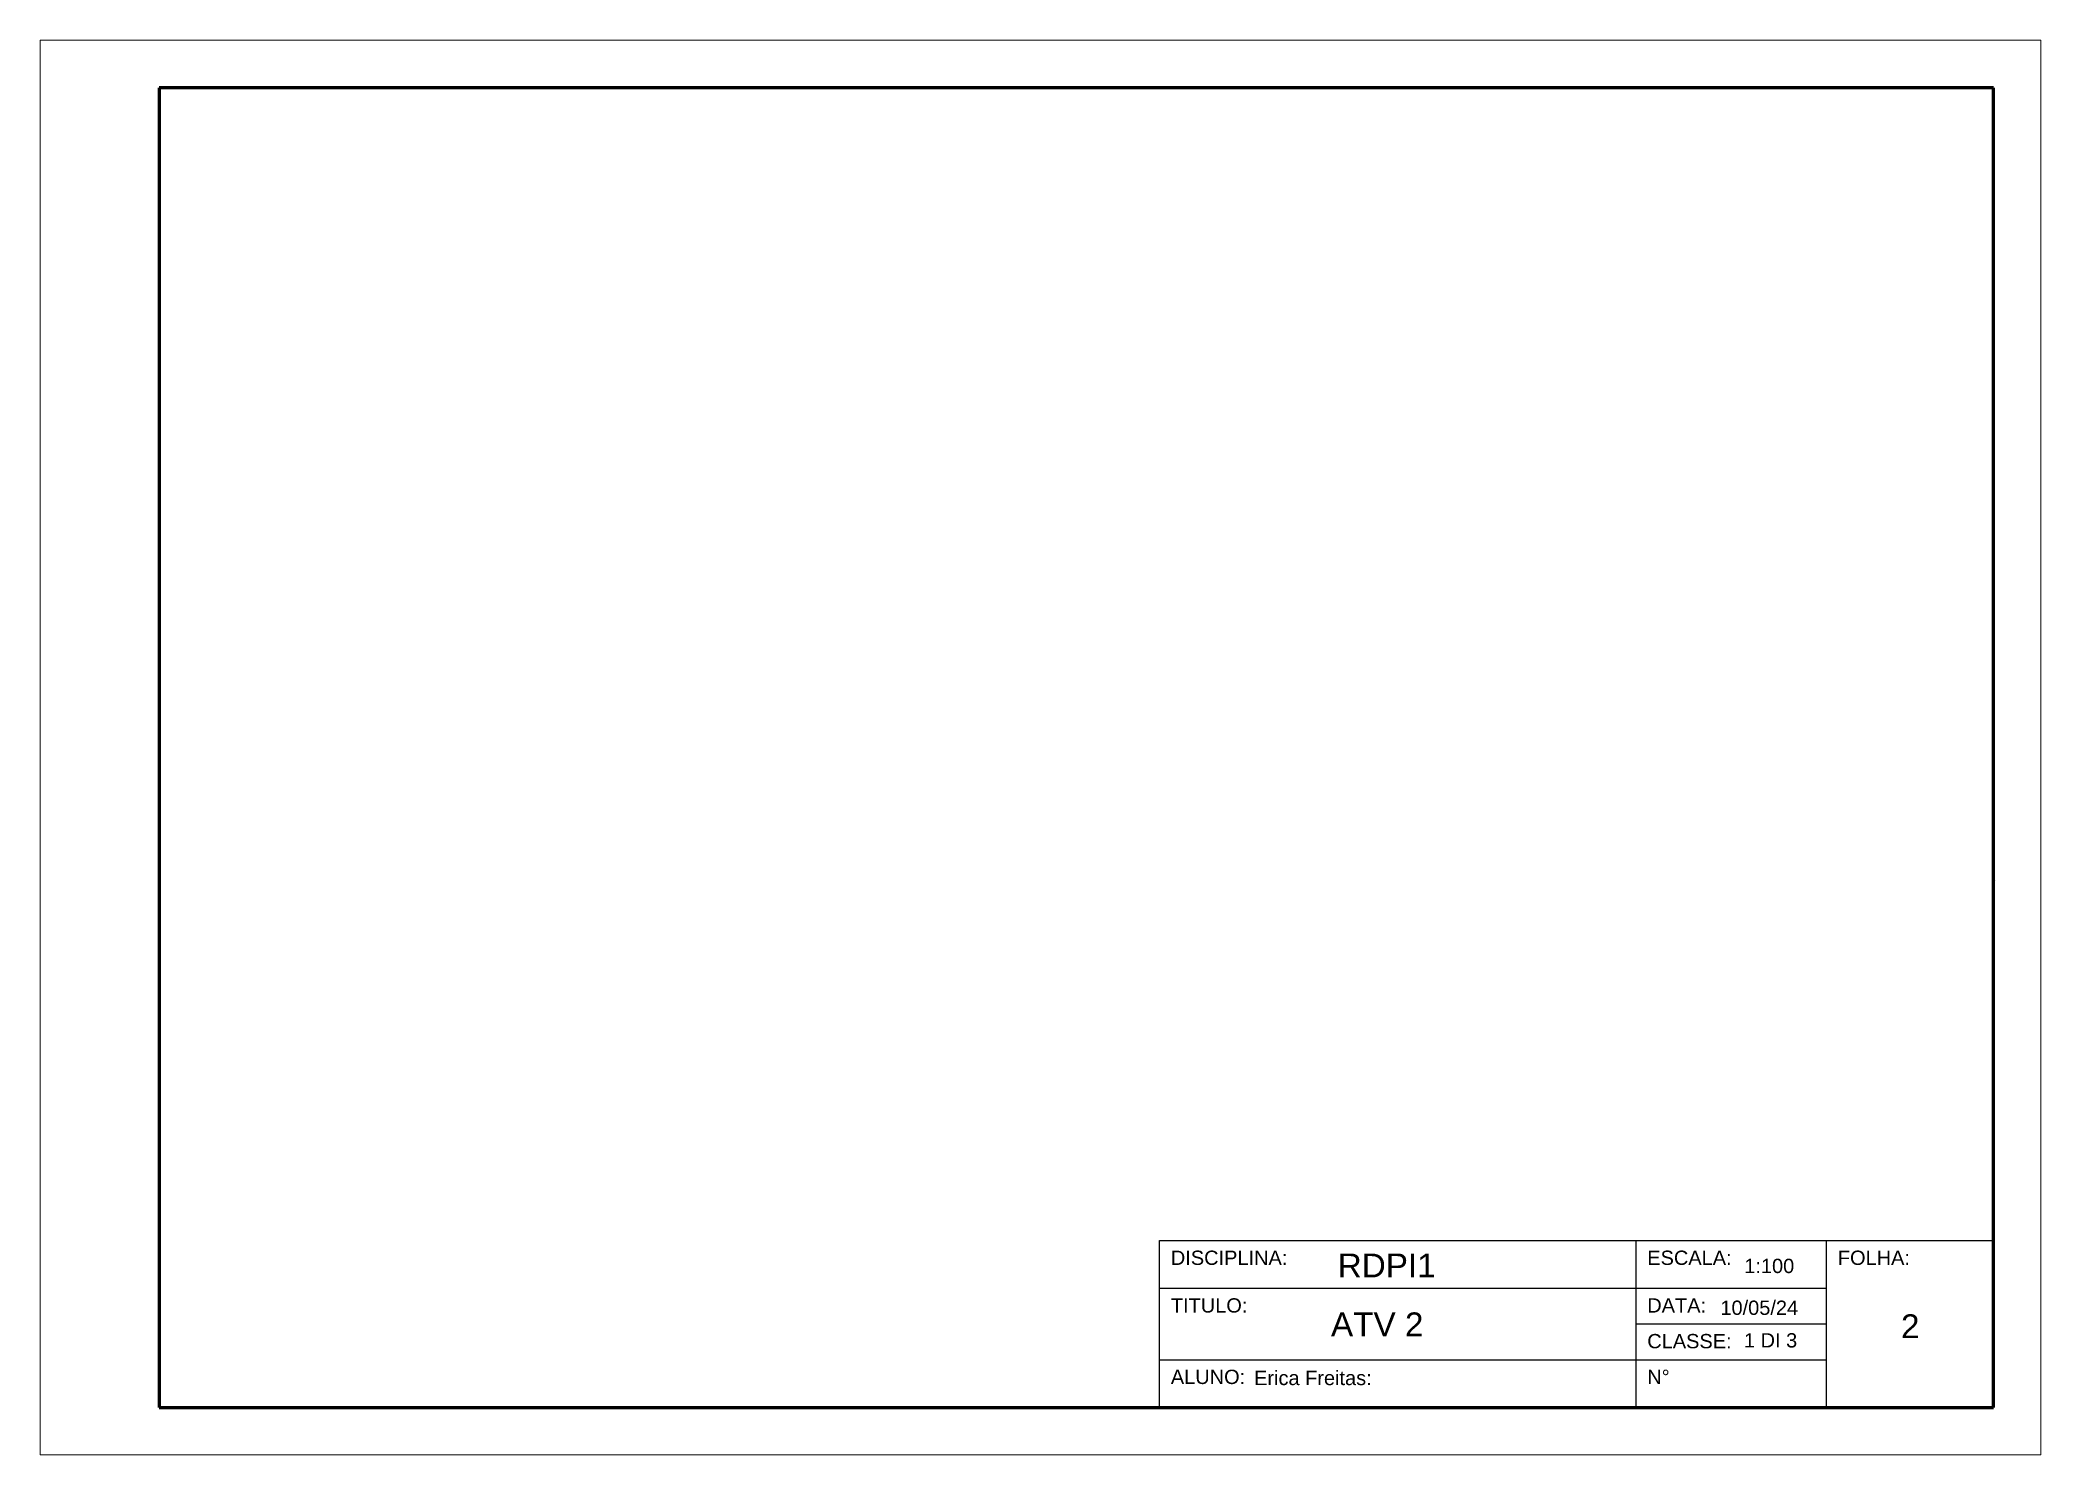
# Model space of a CAD drawing. Header units: millimetres. Extents: x 1113 to 1389, y 921 to 1000.
# Drawn here: x 1206.55 to 1248.55, y 927.7 to 957.4 of the extents above; entities that cross this region are included whole.
import ezdxf

# ---------------------------------------------------------------- set-up
doc = ezdxf.new("R2010")
doc.units = ezdxf.units.MM
for name, color, linetype, lineweight in [('folha', 1, 'Continuous', 15), ('linha media', 3, 'Continuous', 30), ('margem2', 8, 'Continuous', 60), ('texto1', 3, 'Continuous', 30)]:
    doc.layers.add(name, color=color, linetype=linetype, lineweight=lineweight)
doc.styles.get("Standard").update_dxf_attribs({"font": 'arial.ttf', "height": 0.5})

msp = doc.modelspace()

# ---------------------------------------------------------------- texts
at = {"layer": 'texto1', "attachment_point": 1}
for s, insert, char_height in [('DISCIPLINA:', (1230.286, 931.994), 0.3), ('ESCALA:', (1240.286, 931.994), 0.3), ('FOLHA:', (1244.286, 931.994), 0.3), ('RDPI1', (1233.788, 931.932), 0.5), ('1:100', (1242.322, 931.823), 0.3), ('TITULO:', (1230.286, 930.994), 0.3), ('DATA:', (1240.286, 930.994), 0.3), ('10/05/24', (1241.821, 930.945), 0.3), ('ATV 2', (1233.647, 930.696), 0.5), ('2', (1245.612, 930.657), 0.5), ('CLASSE:', (1240.286, 930.244), 0.3), ('1 DI 3', (1242.315, 930.261), 0.3), ('ALUNO:', (1230.286, 929.494), 0.3), ('Erica Freitas:', (1232.033, 929.471), 0.3), ('N°', (1240.286, 929.494), 0.3)]:
    msp.add_mtext(s, dxfattribs=dict(at, insert=insert, char_height=char_height))

# ---------------------------------------------------------------- linework, layer by layer
for p, q in [((1230.05, 932.204), (1247.55, 932.204)), ((1230.05, 928.704), (1230.05, 932.204)), ((1240.05, 928.704), (1240.05, 932.204)), ((1244.05, 928.704), (1244.05, 932.204)), ((1230.05, 931.204), (1244.05, 931.204)), ((1240.05, 930.454), (1244.05, 930.454)), ((1230.05, 929.704), (1244.05, 929.704))]:
    msp.add_line(p, q)
at = {"layer": 'folha'}
for p, q in [((1248.55, 957.404), (1206.55, 957.404)), ((1206.55, 957.404), (1206.55, 927.704)), ((1248.55, 927.704), (1248.55, 957.404)), ((1206.55, 927.704), (1248.55, 927.704))]:
    msp.add_line(p, q, dxfattribs=at)
at = {"layer": 'linha media'}
msp.add_line((1247.597, 939.766), (1247.597, 939.766), dxfattribs=at)
at = {"layer": 'margem2'}
for p, q in [((1247.55, 956.404), (1209.05, 956.404)), ((1209.05, 956.404), (1209.05, 928.704)), ((1247.55, 928.704), (1247.55, 956.404)), ((1209.05, 928.704), (1247.55, 928.704))]:
    msp.add_line(p, q, dxfattribs=at)

msp.set_redraw_order([(e.dxf.handle, doc.entitydb.next_handle()) for e in msp.query("TEXT MTEXT ATTDEF DIMENSION ARC_DIMENSION")])  # texts and dimensions are drawn at this point

doc.saveas('drawing.dxf')
